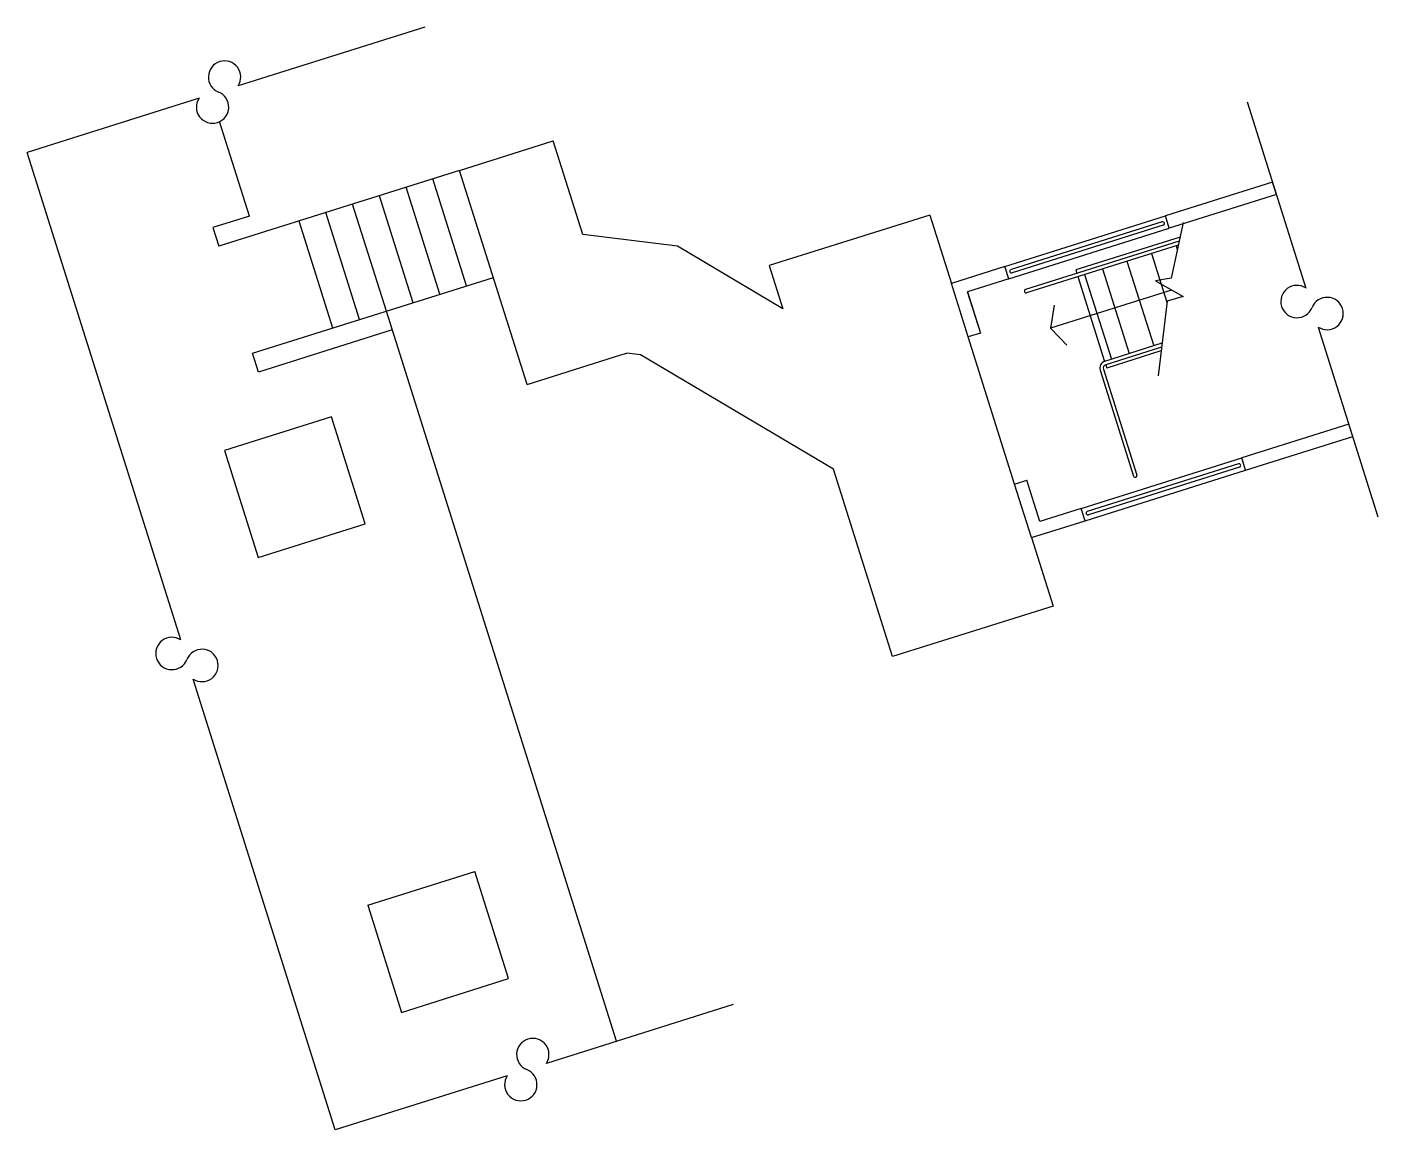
# Model space of a CAD drawing. Header units: inches. Extents: x -323 to 755, y -1552 to 2003.
# Drawn here: x 177 to 755, y -1552 to -1080 of the extents above; entities that cross this region are included whole.
import ezdxf

# ---------------------------------------------------------------- set-up
doc = ezdxf.new("R2010")
doc.units = ezdxf.units.IN
doc.header["$LTSCALE"] = 10
doc.header["$MEASUREMENT"] = 0
for name, color, linetype in [('A-FLOR', 3, 'CONTINUOUS'), ('A-GLAZ', 1, 'CONTINUOUS'), ('A-SITE', 3, 'CONTINUOUS'), ('A-WALL', 5, 'CONTINUOUS')]:
    doc.layers.add(name, color=color, linetype=linetype)

msp = doc.modelspace()

# ---------------------------------------------------------------- linework, layer by layer
at = {"layer": 'A-FLOR'}
for p, q in [((662.23, -1163.45), (597.59, -1183.83)), ((662.68, -1164.88), (598.04, -1185.26)), ((671.19, -1163.72), (666.12, -1187.45)), ((669.5, -1171.64), (603.83, -1192.34)), ((669.86, -1169.95), (625.31, -1184)), ((669.14, -1173.33), (604.28, -1193.78)), ((657.69, -1176.94), (664.24, -1197.73)), ((668.18, -1173.63), (668.71, -1175.32)), ((625.31, -1184), (625.76, -1185.43)), ((636.7, -1183.55), (648.13, -1219.79)), ((647.19, -1180.24), (658.62, -1216.49)), ((626.21, -1186.86), (637.64, -1223.1)), ((629.07, -1185.96), (640.5, -1222.2)), ((666.12, -1187.45), (659.34, -1188.72)), ((659.34, -1188.72), (671.28, -1195.39)), ((666.26, -1192.58), (614.51, -1208.9)), ((671.28, -1195.39), (664.3, -1197.28)), ((615.99, -1198.99), (614.51, -1208.9)), ((664.3, -1197.28), (660.45, -1229.23)), ((614.51, -1208.9), (621.41, -1216.16)), ((662.12, -1215.38), (637.64, -1223.1)), ((661.92, -1217.02), (638.09, -1224.53)), ((661.72, -1218.65), (638.54, -1225.96)), ((638.09, -1224.53), (638.54, -1225.96)), ((635.68, -1226.86), (649.96, -1272.17)), ((637.11, -1226.41), (651.39, -1271.72)), ((694.85, -1266.93), (630.21, -1287.31)), ((695.3, -1268.36), (630.66, -1288.74))]:
    msp.add_line(p, q, dxfattribs=at)
for centre, radius, start, end in [((662.45, -1164.16), 0.75, 287.49835, 107.49835), ((597.81, -1184.54), 0.75, 107.49835, 287.49835), ((604.05, -1193.06), 0.75, 107.49835, 287.49835), ((638.54, -1225.96), 3, 107.49835, 197.49835), ((638.54, -1225.96), 1.5, 107.49835, 197.49835), ((695.08, -1267.64), 0.75, 287.49835, 107.49835), ((650.68, -1271.94), 0.75, 197.49835, 17.49835), ((630.44, -1288.02), 0.75, 107.49835, 287.49835)]:
    msp.add_arc(centre, radius, start, end, dxfattribs=at)
at = {"layer": 'A-GLAZ'}
msp.add_line((599.14, -1275.61), (579.3, -1212.66), dxfattribs=at)
at = {"layer": 'A-SITE'}
for p, q in [((271.9, -1160.95), (259.16, -1120.55)), ((361.81, -1141.41), (401.87, -1128.78)), ((414.5, -1168.84), (401.87, -1128.78)), ((361.81, -1141.41), (258.81, -1173.88)), ((390.68, -1232.97), (361.81, -1141.41)), ((353.36, -1194.41), (338.93, -1148.63)), ((364.8, -1190.8), (350.37, -1145.02)), ((341.91, -1198.01), (327.48, -1152.24)), ((271.9, -1160.95), (256.29, -1165.87)), ((319.02, -1205.23), (304.59, -1159.45)), ((330.47, -1201.62), (316.04, -1155.84)), ((562.86, -1160.51), (494.19, -1182.16)), ((562.86, -1160.51), (572.08, -1189.76)), ((256.29, -1165.87), (258.81, -1173.88)), ((307.58, -1208.84), (293.15, -1163.06)), ((455, -1173.84), (414.5, -1168.84)), ((499.99, -1200.56), (455, -1173.84)), ((494.19, -1182.16), (499.99, -1200.56)), ((273.24, -1219.66), (376.25, -1187.19)), ((428.93, -1513.94), (330.47, -1201.62)), ((332.99, -1209.63), (275.77, -1227.67)), ((275.77, -1227.67), (273.24, -1219.66)), ((390.68, -1232.97), (430.74, -1220.34)), ((430.74, -1220.34), (433.31, -1219.53)), ((439.13, -1220.25), (433.31, -1219.53)), ((521.65, -1269.24), (439.13, -1220.25)), ((306.96, -1246.78), (261.18, -1261.21)), ((321.39, -1292.56), (306.96, -1246.78)), ((261.18, -1261.21), (275.61, -1306.99)), ((546.91, -1349.39), (521.65, -1269.24)), ((275.61, -1306.99), (321.39, -1292.56)), ((606.36, -1298.49), (615.58, -1327.74)), ((615.58, -1327.74), (546.91, -1349.39)), ((322.52, -1455.77), (368.3, -1441.34)), ((382.73, -1487.12), (368.3, -1441.34)), ((322.52, -1455.77), (336.95, -1501.55)), ((336.95, -1501.55), (382.73, -1487.12))]:
    msp.add_line(p, q, dxfattribs=at)
at = {"layer": 'A-WALL'}
for p, q in [((346.96, -1080.08), (267.06, -1105.27)), ((250.35, -1110.54), (176.8, -1133.73)), ((698.59, -1112.14), (723.68, -1191.72)), ((242.54, -1342.27), (176.8, -1133.73)), ((709.42, -1146.47), (663.64, -1160.9)), ((711.07, -1151.72), (709.42, -1146.47)), ((711.07, -1151.72), (665.29, -1166.15)), ((594.97, -1182.55), (663.64, -1160.9)), ((665.29, -1166.15), (663.64, -1160.9)), ((596.63, -1187.8), (665.29, -1166.15)), ((594.97, -1182.55), (572.08, -1189.77)), ((596.63, -1187.8), (594.97, -1182.55)), ((579.3, -1212.66), (572.08, -1189.77)), ((596.63, -1187.8), (578.98, -1193.36)), ((578.98, -1193.36), (584.54, -1211.01)), ((583.49, -1207.67), (578.98, -1193.36)), ((584.54, -1211.01), (579.3, -1212.66)), ((728.95, -1208.42), (754.52, -1289.53)), ((742.04, -1249.95), (696.26, -1264.38)), ((743.7, -1255.2), (742.04, -1249.95)), ((697.92, -1269.63), (743.7, -1255.2)), ((627.6, -1286.03), (696.26, -1264.38)), ((697.92, -1269.63), (696.26, -1264.38)), ((629.25, -1291.28), (697.92, -1269.63)), ((599.14, -1275.61), (604.39, -1273.95)), ((606.36, -1298.49), (599.14, -1275.61)), ((609.95, -1291.6), (604.39, -1273.95)), ((627.6, -1286.03), (609.95, -1291.6)), ((629.25, -1291.28), (627.6, -1286.03)), ((606.36, -1298.49), (629.25, -1291.28)), ((308.63, -1551.87), (247.81, -1358.97)), ((478.79, -1498.22), (398.89, -1523.41)), ((382.18, -1528.68), (308.63, -1551.87))]:
    msp.add_line(p, q, dxfattribs=at)
for centre, start, end in [((261.27, -1101.48), 326.77237, 248.225), ((256.14, -1114.33), 146.77237, 68.225), ((719.89, -1197.5), 56.77237, 338.225), ((732.74, -1202.63), 236.77237, 158.225), ((238.76, -1348.05), 56.77237, 338.225), ((251.6, -1353.18), 236.77237, 158.225), ((393.1, -1519.62), 326.77237, 248.225), ((387.97, -1532.47), 146.77237, 68.225)]:
    msp.add_arc(centre, 6.92, start, end, dxfattribs=at)

doc.saveas('drawing.dxf')
